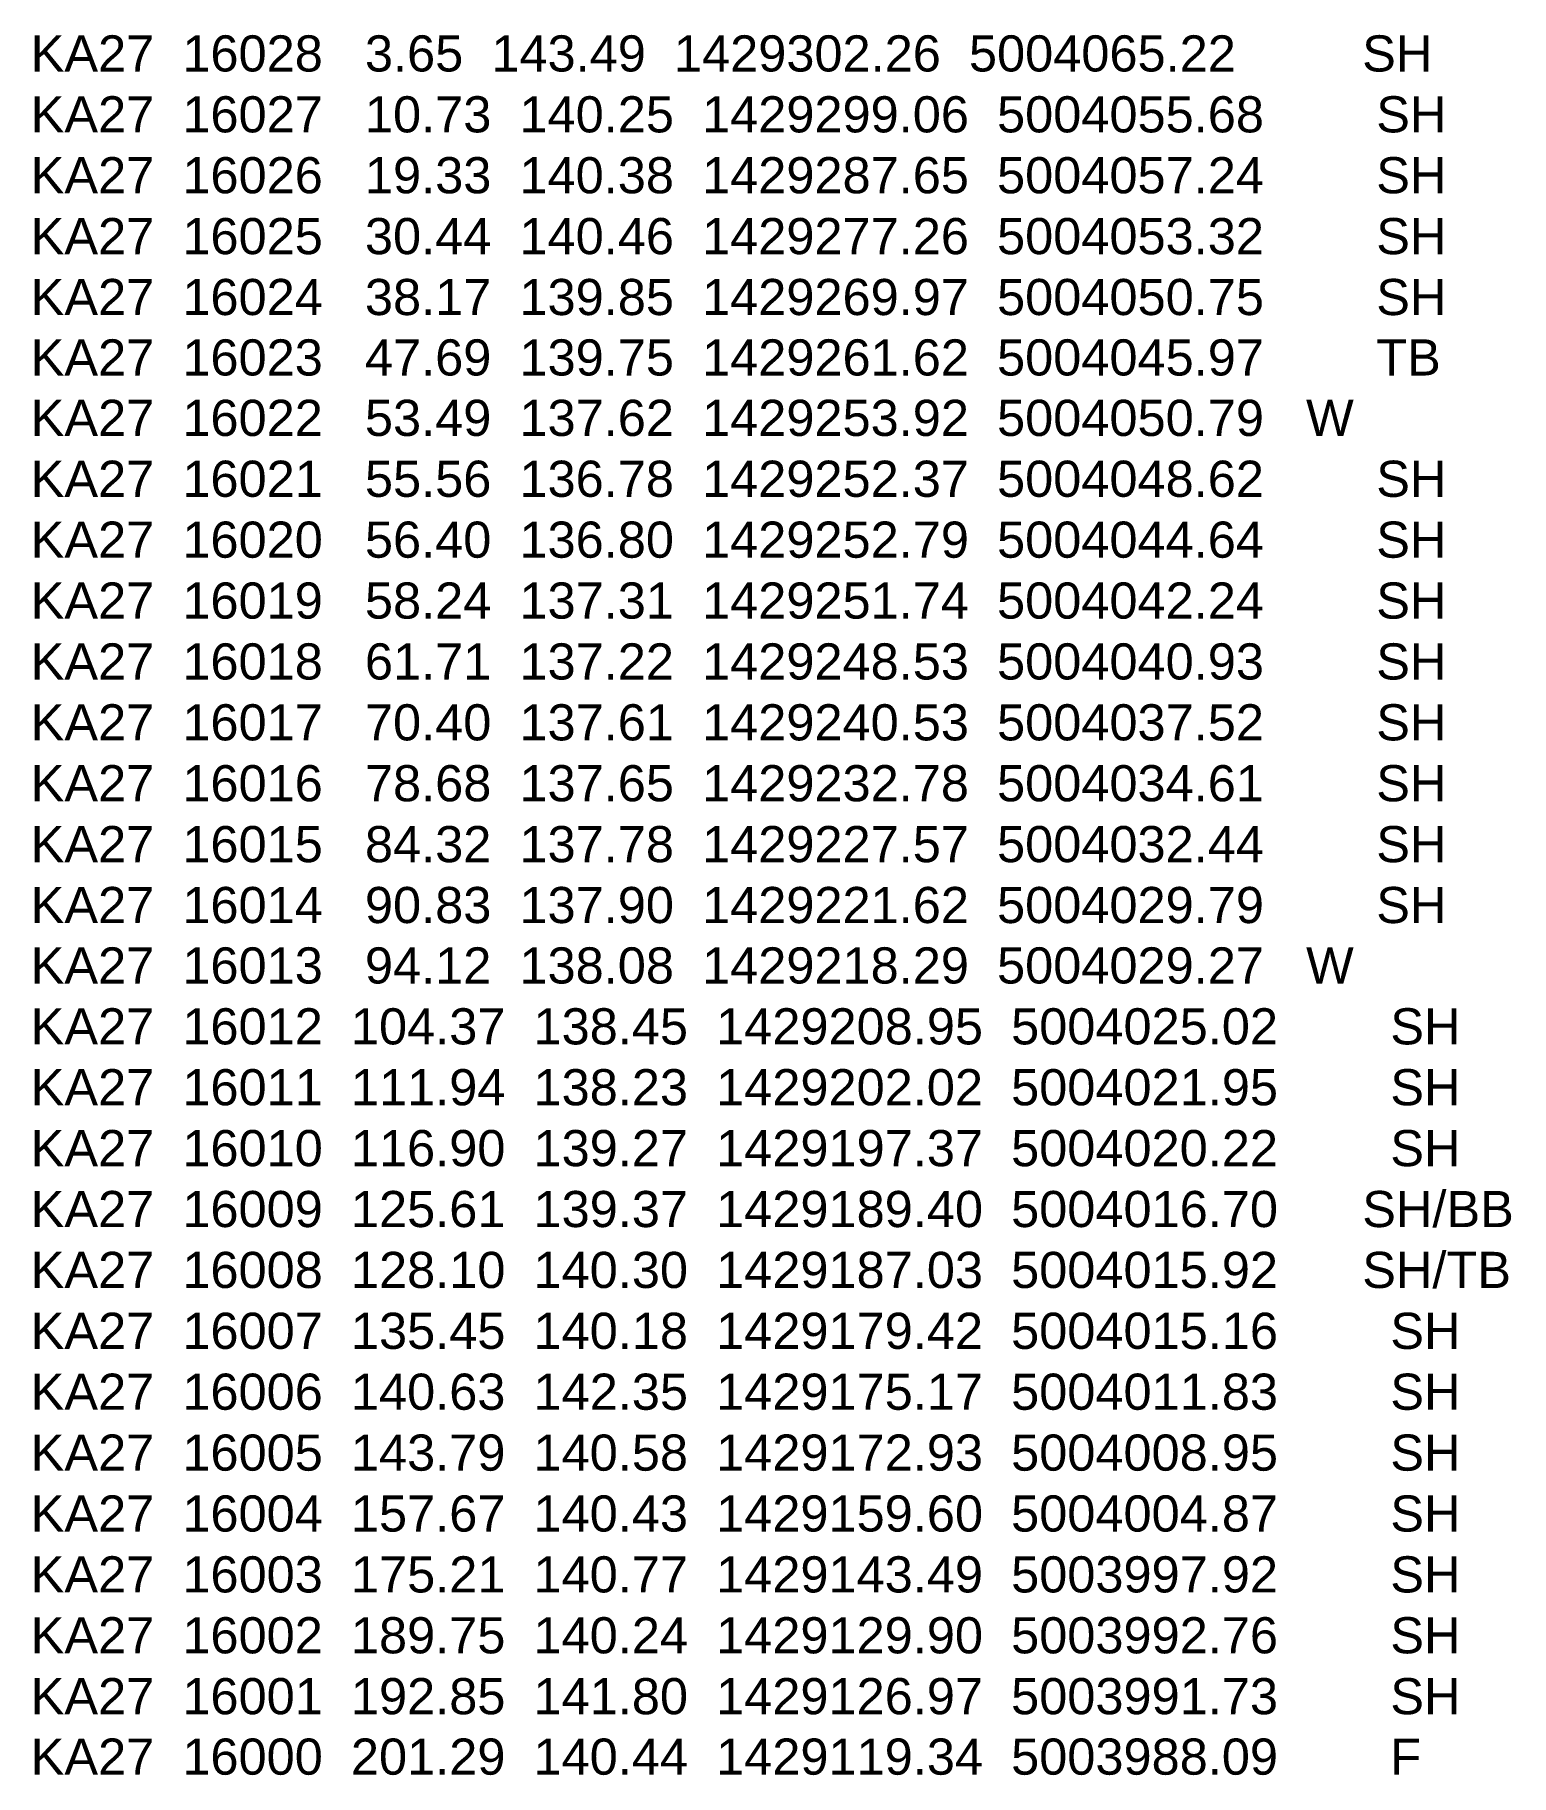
# Model space of a CAD drawing. Header units: millimetres. Extents: x -4102225 to 9709333, y -443196 to 2258209.
# Drawn here: x 658766 to 679176, y 2233808 to 2257869 of the extents above; entities that cross this region are included whole.
import ezdxf

# ---------------------------------------------------------------- set-up
doc = ezdxf.new("R2010")
doc.units = ezdxf.units.MM
doc.layers.get('0').update_dxf_attribs({"lineweight": 0})
doc.styles.get("Standard").update_dxf_attribs({"font": 'arial.ttf'})

msp = doc.modelspace()

# ---------------------------------------------------------------- texts
at = {"color": 32, "true_color": 0xcd6928}
for s, p in [('KA27  16028   3.65  143.49  1429302.26  5004065.22         SH', (658709.103, 2257361.268)), ('KA27  16027   10.73  140.25  1429299.06  5004055.68        SH', (658709.103, 2256519.408)), ('KA27  16026   19.33  140.38  1429287.65  5004057.24        SH', (658709.103, 2255677.548)), ('KA27  16025   30.44  140.46  1429277.26  5004053.32        SH', (658709.103, 2254835.688)), ('KA27  16024   38.17  139.85  1429269.97  5004050.75        SH', (658709.103, 2253993.828)), ('KA27  16023   47.69  139.75  1429261.62  5004045.97        TB', (658709.103, 2253158.448)), ('KA27  16022   53.49  137.62  1429253.92  5004050.79   W', (658709.103, 2252323.068)), ('KA27  16021   55.56  136.78  1429252.37  5004048.62        SH', (658709.103, 2251481.209)), ('KA27  16020   56.40  136.80  1429252.79  5004044.64        SH', (658709.103, 2250639.349)), ('KA27  16019   58.24  137.31  1429251.74  5004042.24        SH', (658709.103, 2249797.489)), ('KA27  16018   61.71  137.22  1429248.53  5004040.93        SH', (658709.103, 2248955.629)), ('KA27  16017   70.40  137.61  1429240.53  5004037.52        SH', (658709.103, 2248113.769)), ('KA27  16016   78.68  137.65  1429232.78  5004034.61        SH', (658709.103, 2247271.909)), ('KA27  16015   84.32  137.78  1429227.57  5004032.44        SH', (658709.103, 2246430.049)), ('KA27  16014   90.83  137.90  1429221.62  5004029.79        SH', (658709.103, 2245588.189)), ('KA27  16013   94.12  138.08  1429218.29  5004029.27   W', (658709.103, 2244752.809)), ('KA27  16012  104.37  138.45  1429208.95  5004025.02        SH', (658709.103, 2243910.949)), ('KA27  16011  111.94  138.23  1429202.02  5004021.95        SH', (658709.103, 2243069.089)), ('KA27  16010  116.90  139.27  1429197.37  5004020.22        SH', (658709.103, 2242227.229)), ('KA27  16009  125.61  139.37  1429189.40  5004016.70      SH/BB', (658709.103, 2241385.37)), ('KA27  16008  128.10  140.30  1429187.03  5004015.92      SH/TB', (658709.103, 2240543.51)), ('KA27  16007  135.45  140.18  1429179.42  5004015.16        SH', (658709.103, 2239701.65)), ('KA27  16006  140.63  142.35  1429175.17  5004011.83        SH', (658709.103, 2238859.79)), ('KA27  16005  143.79  140.58  1429172.93  5004008.95        SH', (658709.103, 2238017.93)), ('KA27  16004  157.67  140.43  1429159.60  5004004.87        SH', (658709.103, 2237176.07)), ('KA27  16003  175.21  140.77  1429143.49  5003997.92        SH', (658709.103, 2236334.21)), ('KA27  16002  189.75  140.24  1429129.90  5003992.76        SH', (658709.103, 2235492.35)), ('KA27  16001  192.85  141.80  1429126.97  5003991.73        SH', (658709.103, 2234650.49)), ('KA27  16000  201.29  140.44  1429119.34  5003988.09        F', (658709.103, 2233815.11))]:
    msp.add_text(s, height=500, dxfattribs=at).set_placement(p)

doc.saveas('drawing.dxf')
